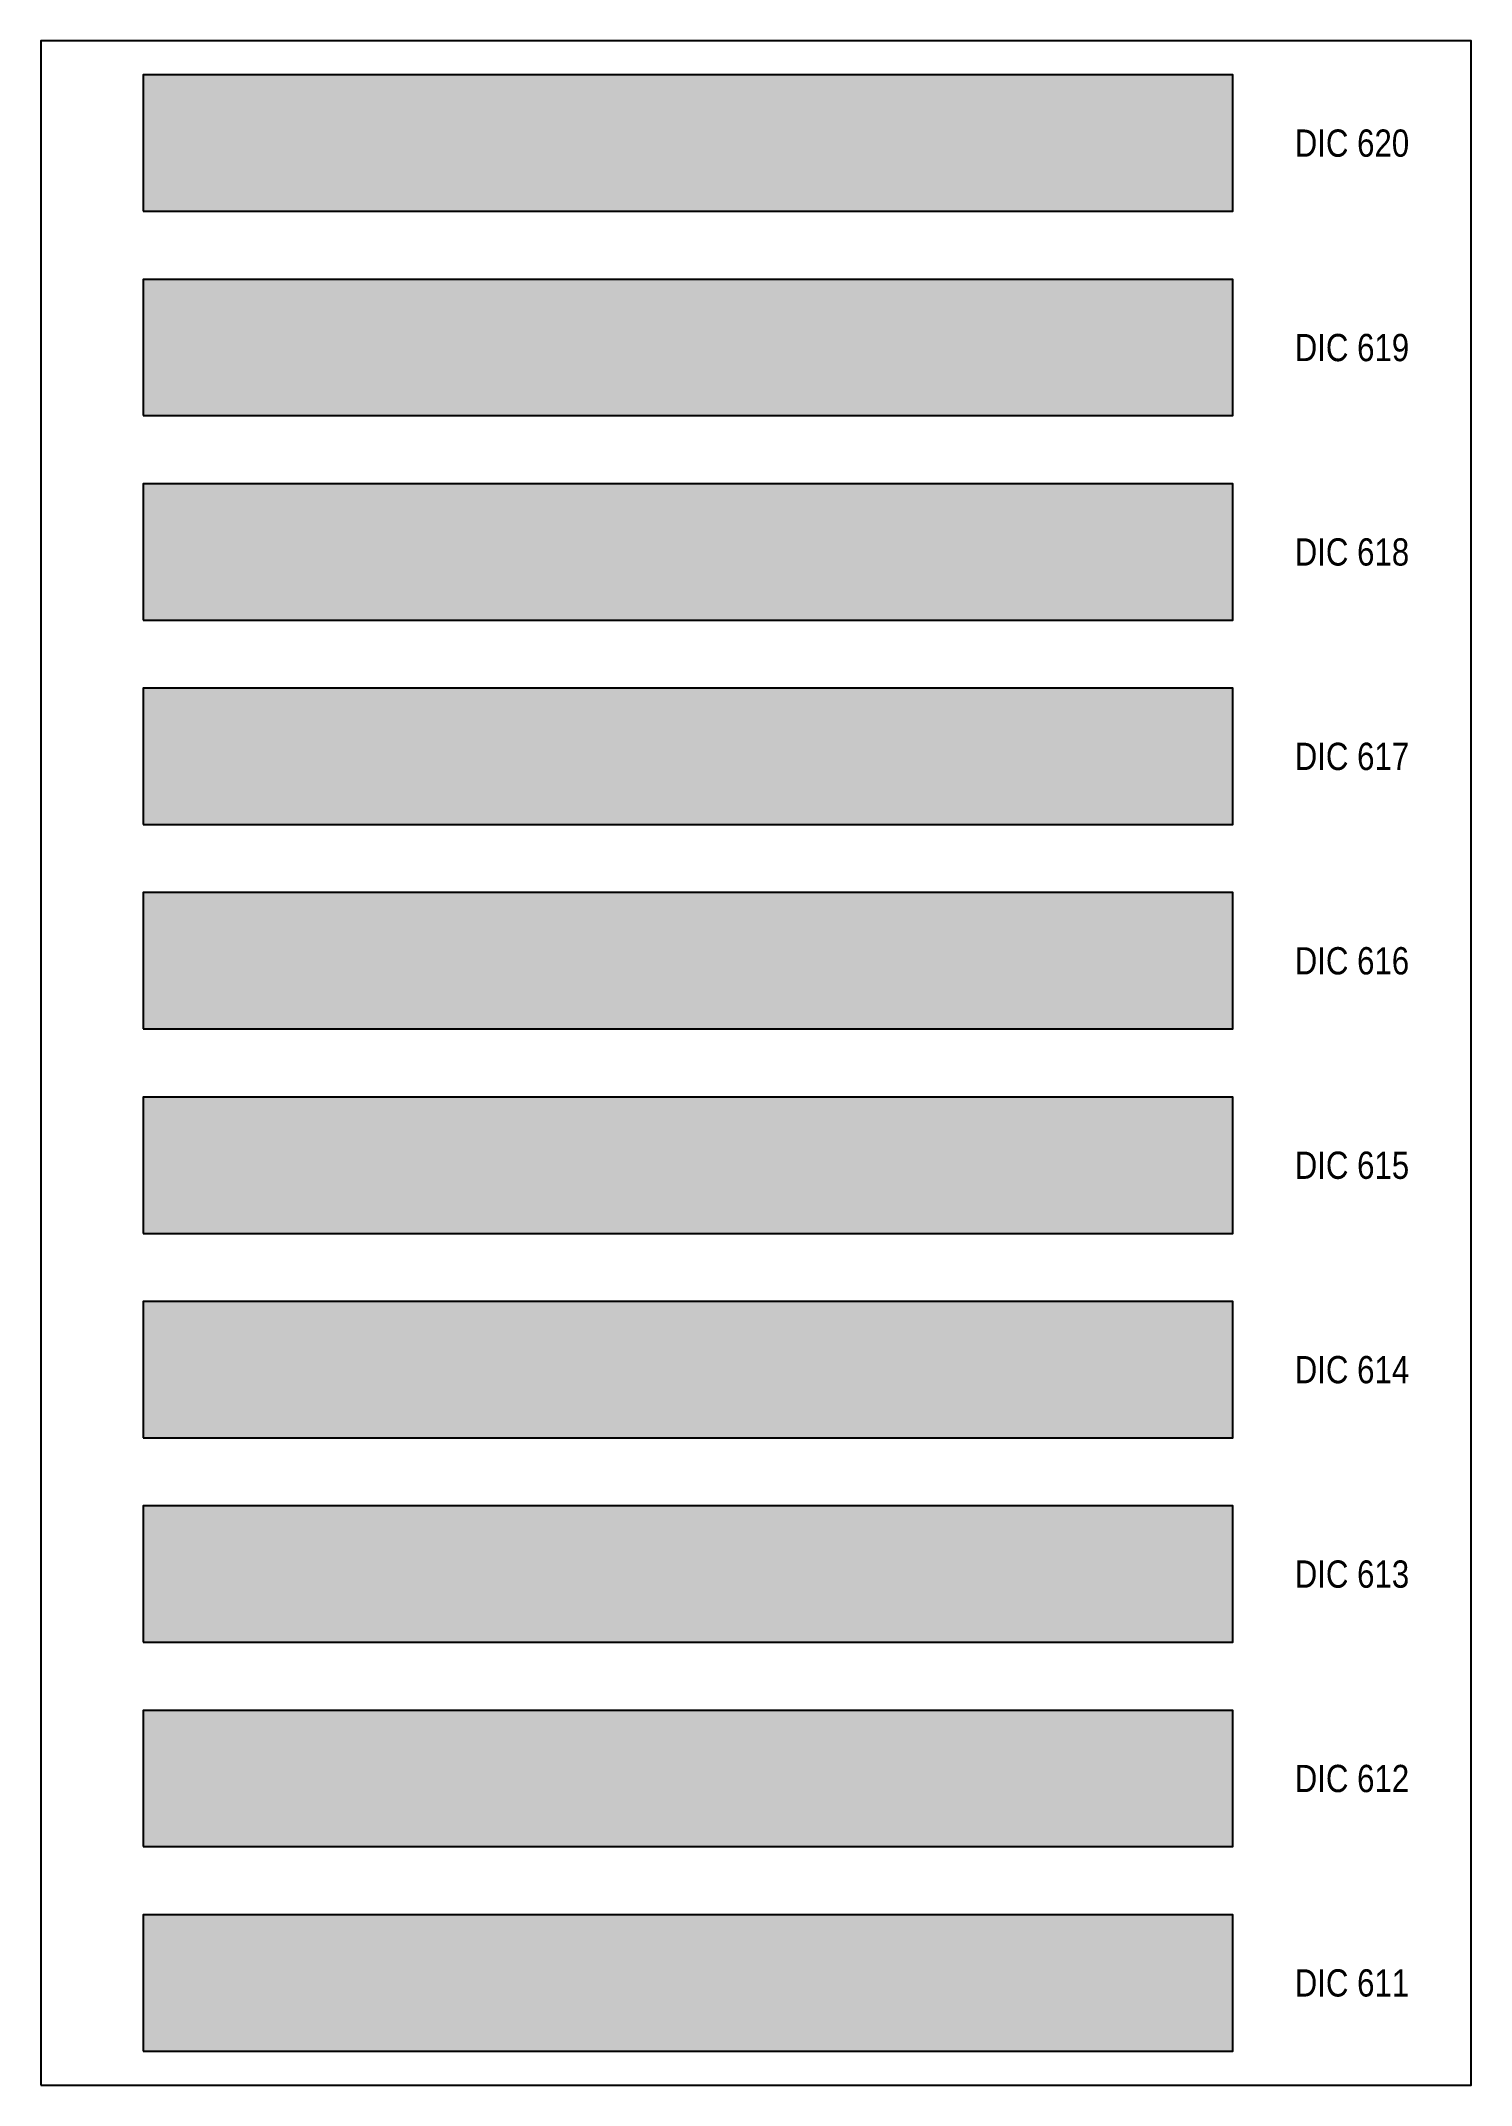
# Model space of a CAD drawing. Header units: millimetres. Extents: x -813692 to 807431, y 0 to 1813163.
# Drawn here: x 0 to 210, y 18300 to 18600 of the extents above; entities that cross this region are included whole.
import ezdxf
from ezdxf.enums import TextEntityAlignment as Align

# ---------------------------------------------------------------- set-up
doc = ezdxf.new("R2010")
doc.units = ezdxf.units.MM
doc.styles.get("Standard").update_dxf_attribs({"font": 'ARIALN.TTF'})

msp = doc.modelspace()

# ---------------------------------------------------------------- texts
at = {"layer": 'Defpoints', "color": 7, "ltscale": 100}
for s, p in [('DIC 620', (192.5, 18585)), ('DIC 619', (192.5, 18555)), ('DIC 618', (192.5, 18525)), ('DIC 617', (192.5, 18495)), ('DIC 616', (192.5, 18465)), ('DIC 615', (192.5, 18435)), ('DIC 614', (192.5, 18405)), ('DIC 613', (192.5, 18375)), ('DIC 612', (192.5, 18345)), ('DIC 611', (192.5, 18315))]:
    msp.add_text(s, height=4, dxfattribs=at).set_placement(p, align=Align.MIDDLE)

# ---------------------------------------------------------------- hatches: boundary and pattern name
at = {"layer": 'Defpoints', "ltscale": 100, "true_color": 0x897750}
msp.add_hatch(color=35, dxfattribs=at).paths.add_polyline_path([(15, 18575), (175, 18575), (175, 18595), (15, 18595)])
at = {"layer": 'Defpoints', "ltscale": 100, "true_color": 0x947151}
msp.add_hatch(color=35, dxfattribs=at).paths.add_polyline_path([(15, 18545), (175, 18545), (175, 18565), (15, 18565)])
at = {"layer": 'Defpoints', "ltscale": 100, "true_color": 0xa6a9ab}
msp.add_hatch(color=253, dxfattribs=at).paths.add_polyline_path([(15, 18515), (175, 18515), (175, 18535), (15, 18535)])
at = {"layer": 'Defpoints', "ltscale": 100, "true_color": 0x94939d}
msp.add_hatch(color=252, dxfattribs=at).paths.add_polyline_path([(15, 18485), (175, 18485), (175, 18505), (15, 18505)])
at = {"layer": 'Defpoints', "ltscale": 100, "true_color": 0x9096a4}
msp.add_hatch(color=253, dxfattribs=at).paths.add_polyline_path([(15, 18455), (175, 18455), (175, 18475), (15, 18475)])
at = {"layer": 'Defpoints', "ltscale": 100, "true_color": 0x8ea3ad}
msp.add_hatch(color=253, dxfattribs=at).paths.add_polyline_path([(15, 18425), (175, 18425), (175, 18445), (15, 18445)])
at = {"layer": 'Defpoints', "ltscale": 100, "true_color": 0x8fa6a9}
msp.add_hatch(color=253, dxfattribs=at).paths.add_polyline_path([(15, 18395), (175, 18395), (175, 18415), (15, 18415)])
at = {"layer": 'Defpoints', "ltscale": 100, "true_color": 0x8ea5a7}
msp.add_hatch(color=253, dxfattribs=at).paths.add_polyline_path([(15, 18365), (175, 18365), (175, 18385), (15, 18385)])
at = {"layer": 'Defpoints', "ltscale": 100, "true_color": 0x87a29e}
msp.add_hatch(color=252, dxfattribs=at).paths.add_polyline_path([(15, 18335), (175, 18335), (175, 18355), (15, 18355)])
at = {"layer": 'Defpoints', "ltscale": 100, "true_color": 0x89a69b}
msp.add_hatch(color=253, dxfattribs=at).paths.add_polyline_path([(15, 18305), (175, 18305), (175, 18325), (15, 18325)])

# ---------------------------------------------------------------- linework, layer by layer
at = {"layer": 'Defpoints', "color": 7, "ltscale": 100}
msp.add_lwpolyline([(0, 18300), (210, 18300), (210, 18600), (0, 18600)], close=True, dxfattribs=at)
msp.add_lwpolyline([(0, 18300), (210, 18300), (210, 18600), (0, 18600)], close=True, dxfattribs=at)
at = {"layer": 'Defpoints', "color": 35, "ltscale": 100, "true_color": 0x897750}
msp.add_lwpolyline([(15, 18575), (175, 18575), (175, 18595), (15, 18595)], close=True, dxfattribs=at)
at = {"layer": 'Defpoints', "color": 35, "ltscale": 100, "true_color": 0x947151}
msp.add_lwpolyline([(15, 18545), (175, 18545), (175, 18565), (15, 18565)], close=True, dxfattribs=at)
at = {"layer": 'Defpoints', "color": 253, "ltscale": 100, "true_color": 0xa6a9ab}
msp.add_lwpolyline([(15, 18515), (175, 18515), (175, 18535), (15, 18535)], close=True, dxfattribs=at)
at = {"layer": 'Defpoints', "color": 252, "ltscale": 100, "true_color": 0x94939d}
msp.add_lwpolyline([(15, 18485), (175, 18485), (175, 18505), (15, 18505)], close=True, dxfattribs=at)
at = {"layer": 'Defpoints', "color": 253, "ltscale": 100, "true_color": 0x9096a4}
msp.add_lwpolyline([(15, 18455), (175, 18455), (175, 18475), (15, 18475)], close=True, dxfattribs=at)
at = {"layer": 'Defpoints', "color": 253, "ltscale": 100, "true_color": 0x8ea3ad}
msp.add_lwpolyline([(15, 18425), (175, 18425), (175, 18445), (15, 18445)], close=True, dxfattribs=at)
at = {"layer": 'Defpoints', "color": 253, "ltscale": 100, "true_color": 0x8fa6a9}
msp.add_lwpolyline([(15, 18395), (175, 18395), (175, 18415), (15, 18415)], close=True, dxfattribs=at)
at = {"layer": 'Defpoints', "color": 253, "ltscale": 100, "true_color": 0x8ea5a7}
msp.add_lwpolyline([(15, 18365), (175, 18365), (175, 18385), (15, 18385)], close=True, dxfattribs=at)
at = {"layer": 'Defpoints', "color": 252, "ltscale": 100, "true_color": 0x87a29e}
msp.add_lwpolyline([(15, 18335), (175, 18335), (175, 18355), (15, 18355)], close=True, dxfattribs=at)
at = {"layer": 'Defpoints', "color": 253, "ltscale": 100, "true_color": 0x89a69b}
msp.add_lwpolyline([(15, 18305), (175, 18305), (175, 18325), (15, 18325)], close=True, dxfattribs=at)

msp.set_redraw_order([(e.dxf.handle, doc.entitydb.next_handle()) for e in msp.query("TEXT MTEXT ATTDEF DIMENSION ARC_DIMENSION")])  # texts and dimensions are drawn at this point

doc.saveas('drawing.dxf')
